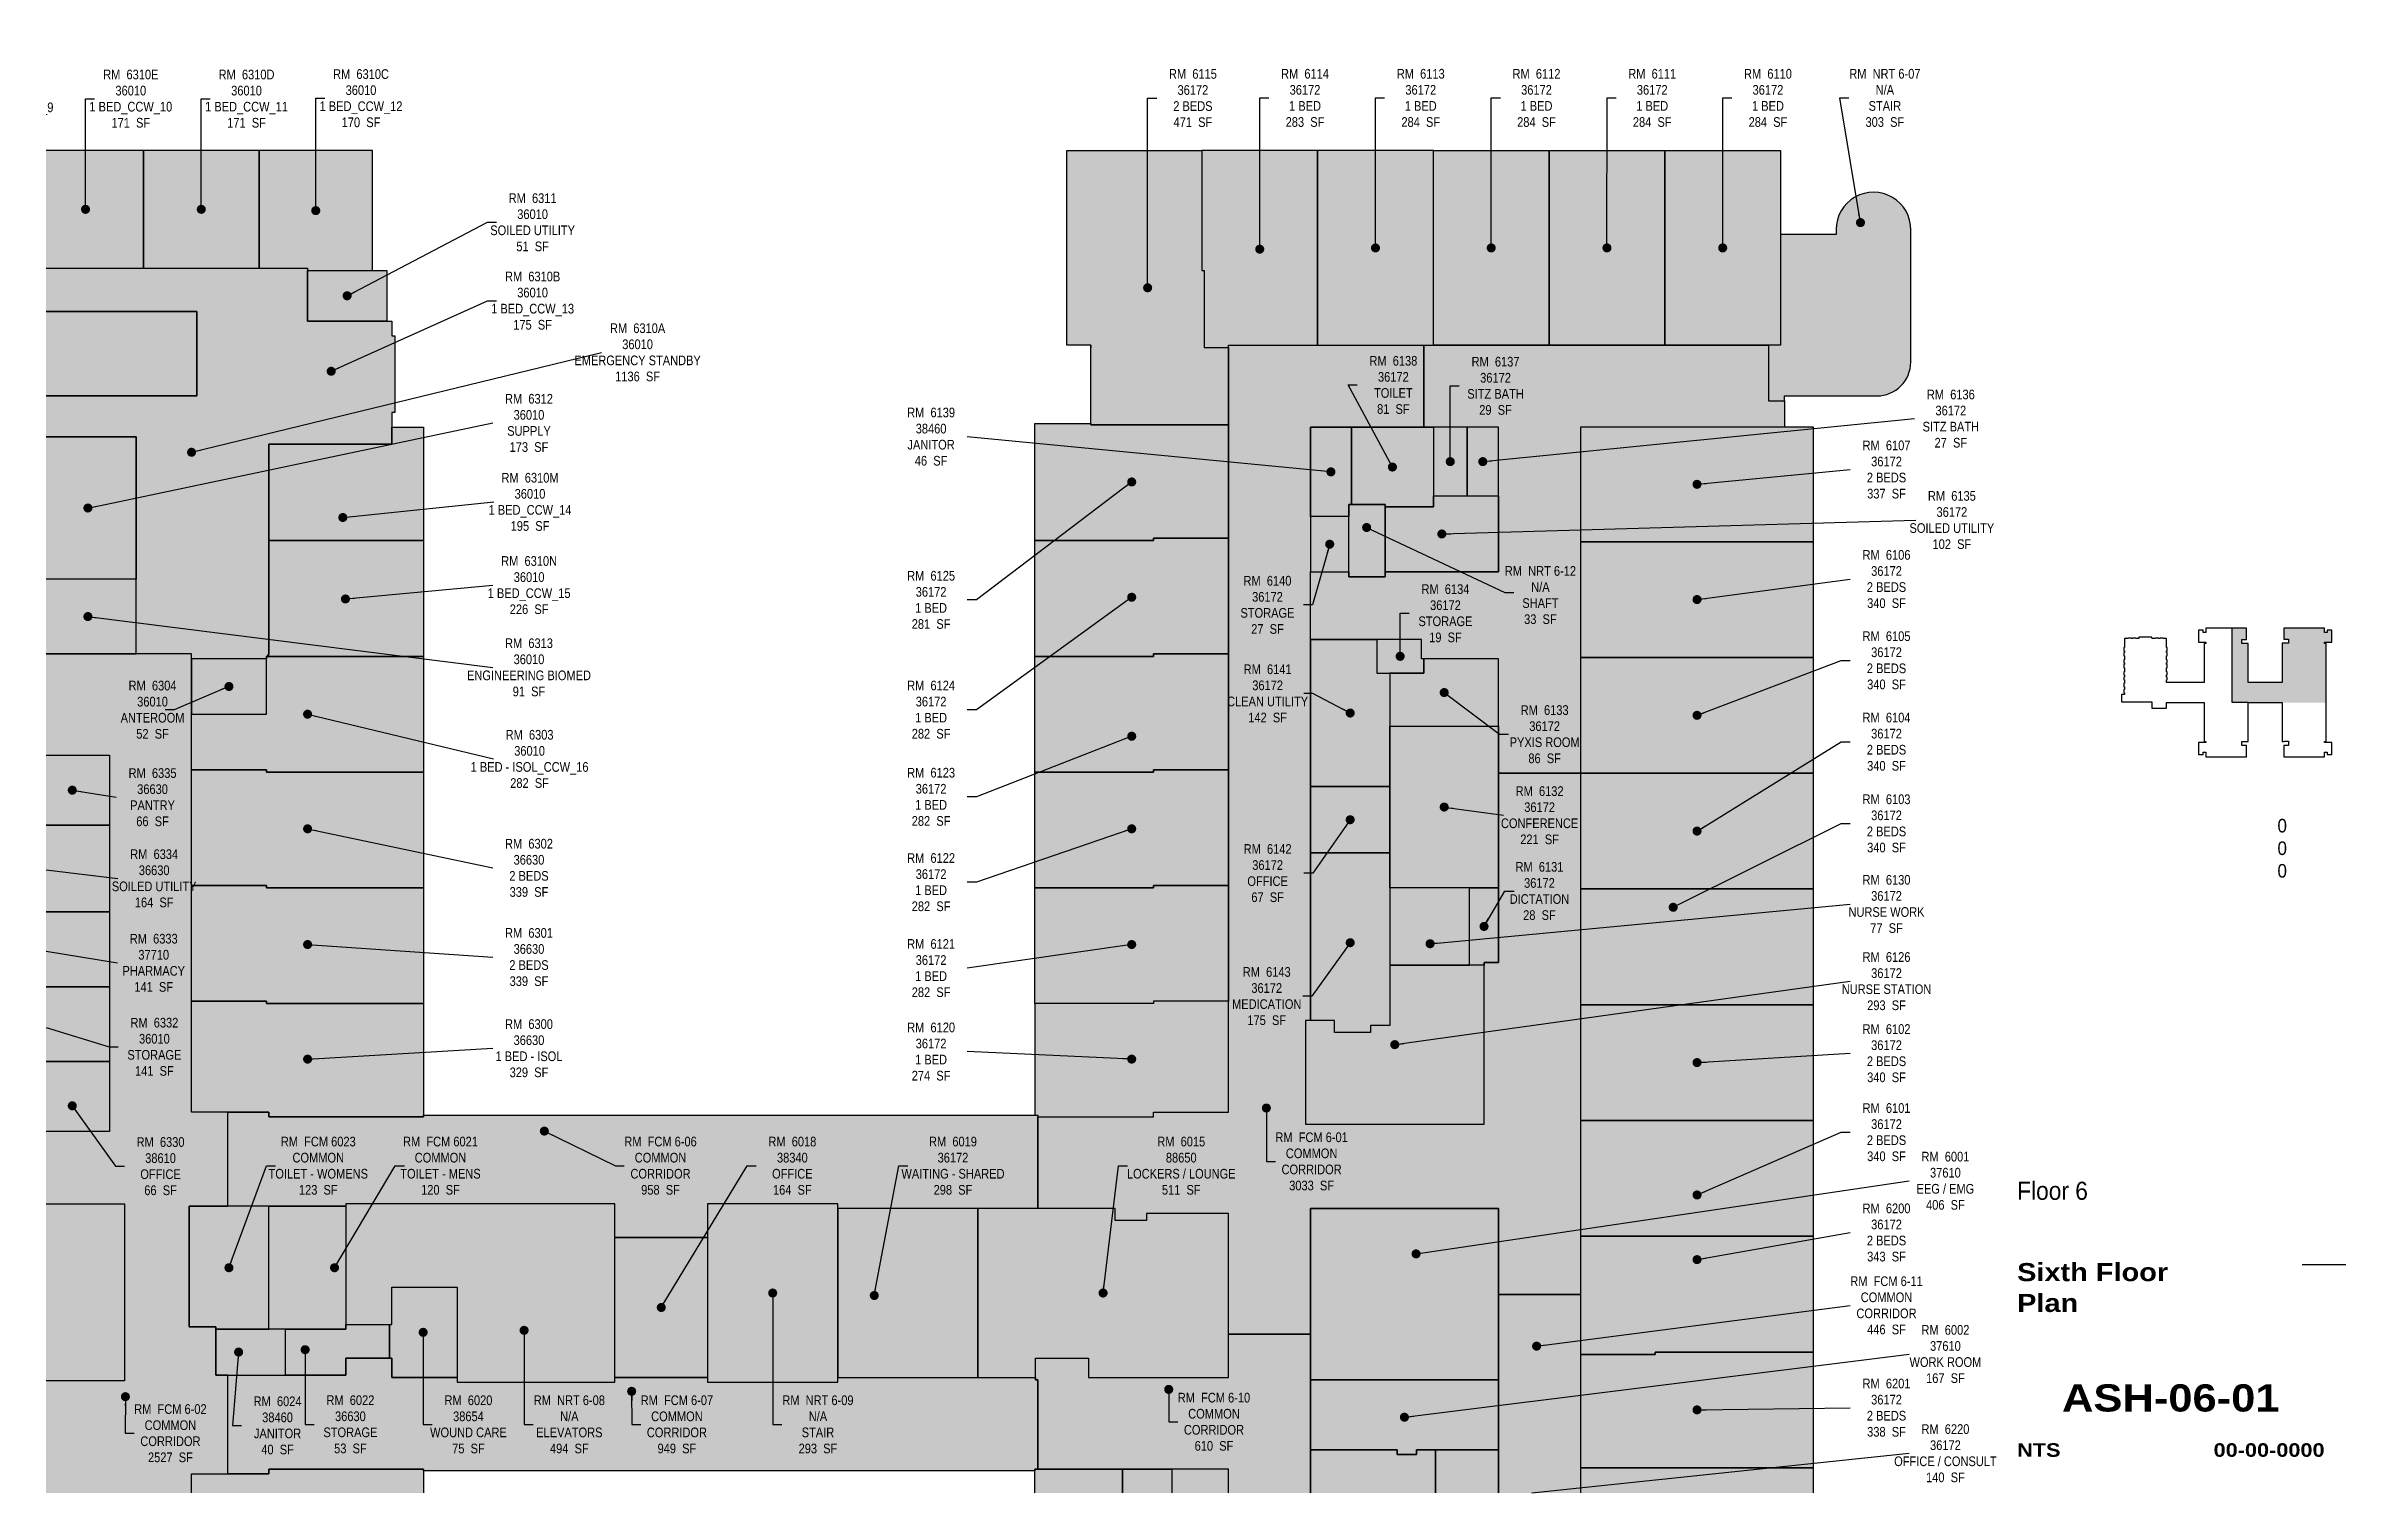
# Paper-space layout '01 new' of a CAD drawing. Header units: inches. Extents: x 0.7 to 16.6, y 0.5 to 10.5.
# The model-space entities are those that its viewports show. They can reach past a viewport. Long polylines and large blocks are cut down to what shows.
import ezdxf
from ezdxf.enums import TextEntityAlignment as Align

# ---------------------------------------------------------------- set-up
doc = ezdxf.new("R2010")
doc.units = ezdxf.units.IN
doc.header["$MEASUREMENT"] = 0
doc.layers.get('Defpoints').update_dxf_attribs({"color": 31})
for name, color, linetype in [('0-LABEL', 3, 'Continuous'), ('1-NRT', 200, 'Continuous'), ('1-NRT-PTN', 253, 'Continuous'), ('3-FCM', 190, 'Continuous'), ('3-FCM-PTN', 9, 'Continuous'), ('4-OCC', 6, 'Continuous'), ('4-OCC-PTN', 95, 'Continuous'), ('T-5', 5, 'Continuous'), ('T-8', 8, 'Continuous')]:
    doc.layers.add(name, color=color, linetype=linetype)
doc.layers.get('Defpoints').freeze()
doc.styles.add('Arial90', font='arial.ttf', dxfattribs={"width": 0.9})
doc.styles.add('ArialBlack', font='')
doc.styles.add('ArialN', font='ARIALN.TTF')
doc.styles.get('ArialBlack').set_extended_font_data('Arial Black')
doc.dimstyles.new('AB-195', dxfattribs={"dimscale": 195, "dimtxt": 0.070312, "dimasz": 0.0625, "dimexe": 0.0625, "dimexo": 0.125, "dimgap": 0.25, "dimtad": 0, "dimdec": 4, "dimrnd": 0.0625, "dimzin": 0, "dimdsep": 46, "dimlunit": 4, "dimtxsty": 'ArialN', "dimblk": 'ARCHTICK', "dimcen": 0.0625, "dimclrd": 256, "dimclre": 256, "dimclrt": 256, "dimadec": 0, "dimazin": 0, "dimtfac": 1, "dimtdec": 4, "dimtofl": 0, "dimtmove": 2, "dimatfit": 3, "dimldrblk": 'DOT', "dimfxl": 0, "dimfrac": 2, "dimtolj": 1, "dimtzin": 0, "dimlwd": -1, "dimlwe": -1, "dimarcsym": 0})

psp = doc.layouts.new('01 new')

msp = doc.modelspace()

# ---------------------------------------------------------------- texts
at = {"layer": '0-LABEL', "char_height": 13, "attachment_point": 5, "style": 'ArialN'}
for s, insert in [('RM  6310F\\P36010\\P1 BED_CCW_9\\P171  SF', (5100.3, 4809.6)), ('RM  6310E\\P36010\\P1 BED_CCW_10\\P171  SF', (5256.3, 4810.5)), ('RM  6310D\\P36010\\P1 BED_CCW_11\\P171  SF', (5412.3, 4810.5)), ('RM  6310C\\P36010\\P1 BED_CCW_12\\P170  SF', (5566.6, 4811.1)), ('RM  6115\\P36172\\P2 BEDS\\P471  SF', (6687.9, 4811.3)), ('RM  6114\\P36172\\P1 BED\\P283  SF', (6839, 4811.5)), ('RM  6113\\P36172\\P1 BED\\P284  SF', (6995, 4811.5)), ('RM  6112\\P36172\\P1 BED\\P284  SF', (7151, 4811.5)), ('RM  6111\\P36172\\P1 BED\\P284  SF', (7307, 4811.5)), ('RM  6110\\P36172\\P1 BED\\P284  SF', (7463, 4811.5)), ('RM  NRT 6-07\\PN/A\\PSTAIR\\P303  SF', (7620.6, 4811.5)), ('RM  6311\\P36010\\PSOILED UTILITY\\P51  SF', (5797.9, 4643.9)), ('RM  6310B\\P36010\\P1 BED_CCW_13\\P175  SF', (5797.9, 4538.3)), ('RM  6310A\\P36010\\PEMERGENCY STANDBY\\P1136  SF', (5939.4, 4468.6)), ('RM  6138\\P36172\\PTOILET\\P81  SF', (6958.1, 4424.7)), ('RM  6137\\P36172\\PSITZ BATH\\P29  SF', (7095.8, 4423.5)), ('RM  6312\\P36010\\PSUPPLY\\P173  SF', (5793, 4373.5)), ('RM  6136\\P36172\\PSITZ BATH\\P27  SF', (7709.5, 4379.3)), ('RM  6139\\P38460\\PJANITOR\\P46  SF', (6335, 4355)), ('RM  6107\\P36172\\P2 BEDS\\P337  SF', (7622.8, 4310.7)), ('RM  6310M\\P36010\\P1 BED_CCW_14\\P195  SF', (5794.4, 4267.1)), ('RM  6135\\P36172\\PSOILED UTILITY\\P102  SF', (7710.9, 4242.6)), ('RM  6310N\\P36010\\P1 BED_CCW_15\\P226  SF', (5793.2, 4154.9)), ('RM  6106\\P36172\\P2 BEDS\\P340  SF', (7622.8, 4163.1)), ('RM  6125\\P36172\\P1 BED\\P281  SF', (6335, 4135)), ('RM  6140\\P36172\\PSTORAGE\\P27  SF', (6788.4, 4128.3)), ('RM  6134\\P36172\\PSTORAGE\\P19  SF', (7028.3, 4117)), ('RM  NRT 6-12\\PN/A\\PSHAFT\\P33  SF', (7156.3, 4141.5)), ('RM  6105\\P36172\\P2 BEDS\\P340  SF', (7622.8, 4053.6)), ('RM  6313\\P36010\\PENGINEERING BIOMED\\P91  SF', (5793, 4044.1)), ('RM  6141\\P36172\\PCLEAN UTILITY\\P142  SF', (6788.6, 4009)), ('RM  6304\\P36010\\PANTEROOM\\P52  SF', (5285.6, 3987)), ('RM  6124\\P36172\\P1 BED\\P282  SF', (6335, 3987.1)), ('RM  6133\\P36172\\PPYXIS ROOM\\P86  SF', (7162, 3954)), ('RM  6104\\P36172\\P2 BEDS\\P340  SF', (7622.8, 3943.9)), ('RM  6303\\P36010\\P1 BED - ISOL_CCW_16\\P282  SF', (5793.8, 3920.7)), ('RM  6335\\P36630\\PPANTRY\\P66  SF', (5285.6, 3869.1)), ('RM  6123\\P36172\\P1 BED\\P282  SF', (6335, 3869.6)), ('RM  6132\\P36172\\PCONFERENCE\\P221  SF', (7155.2, 3844.8)), ('RM  6103\\P36172\\P2 BEDS\\P340  SF', (7622.8, 3833.8)), ('RM  6302\\P36630\\P2 BEDS\\P339  SF', (5793, 3773.9)), ('RM  6334\\P36630\\PSOILED UTILITY\\P164  SF', (5287.8, 3759.8)), ('RM  6122\\P36172\\P1 BED\\P282  SF', (6335, 3754.6)), ('RM  6142\\P36172\\POFFICE\\P67  SF', (6788.6, 3766.8)), ('RM  6131\\P36172\\PDICTATION\\P28  SF', (7155, 3742.7)), ('RM  6130\\P36172\\PNURSE WORK\\P77  SF', (7622.8, 3725.2)), ('RM  6301\\P36630\\P2 BEDS\\P339  SF', (5793, 3653.7)), ('RM  6333\\P37710\\PPHARMACY\\P141  SF', (5287.2, 3645.9)), ('RM  6121\\P36172\\P1 BED\\P282  SF', (6335, 3638.8)), ('RM  6126\\P36172\\PNURSE STATION\\P293  SF', (7622.8, 3621.2)), ('RM  6143\\P36172\\PMEDICATION\\P175  SF', (6787.4, 3601.1)), ('RM  6332\\P36010\\PSTORAGE\\P141  SF', (5288.1, 3532.7)), ('RM  6300\\P36630\\P1 BED - ISOL\\P329  SF', (5793, 3530.8)), ('RM  6120\\P36172\\P1 BED\\P274  SF', (6335, 3526.3)), ('RM  6102\\P36172\\P2 BEDS\\P340  SF', (7622.8, 3524.1)), ('RM  6101\\P36172\\P2 BEDS\\P340  SF', (7622.8, 3417.7)), ('RM  6330\\P38610\\POFFICE\\P66  SF', (5296.4, 3371.9)), ('RM  FCM 6023\\PCOMMON\\PTOILET - WOMENS\\P123  SF', (5509, 3372.5)), ('RM  FCM 6021\\PCOMMON\\PTOILET - MENS\\P120  SF', (5673.7, 3372.5)), ('RM  FCM 6-06\\PCOMMON\\PCORRIDOR\\P958  SF', (5970.3, 3372.5)), ('RM  6018\\P38340\\POFFICE\\P164  SF', (6148, 3372.5)), ('RM  6019\\P36172\\PWAITING - SHARED\\P298  SF', (6364.5, 3372.5)), ('RM  6015\\P88650\\PLOCKERS / LOUNGE\\P511  SF', (6672.2, 3372.5)), ('RM  FCM 6-01\\PCOMMON\\PCORRIDOR\\P3033  SF', (6847.9, 3378.3)), ('RM  6001\\P37610\\PEEG / EMG\\P406  SF', (7702.2, 3352.2)), ('RM  6200\\P36172\\P2 BEDS\\P343  SF', (7622.8, 3282.5)), ('RM  FCM 6-11\\PCOMMON\\PCORRIDOR\\P446  SF', (7622.8, 3184.3)), ('RM  6002\\P37610\\PWORK ROOM\\P167  SF', (7702.2, 3118.7)), ('RM  6201\\P36172\\P2 BEDS\\P338  SF', (7622.8, 3046.4)), ('RM  6030A\\P36630\\PNURSE STATION\\P586  SF', (5080.7, 3023.9)), ('RM  FCM 6-02\\PCOMMON\\PCORRIDOR\\P2527  SF', (5309.7, 3012)), ('RM  6024\\P38460\\PJANITOR\\P40  SF', (5454.1, 3022.5)), ('RM  6022\\P36630\\PSTORAGE\\P53  SF', (5552.3, 3024)), ('RM  6020\\P38654\\PWOUND CARE\\P75  SF', (5711.4, 3023.9)), ('RM  NRT 6-08\\PN/A\\PELEVATORS\\P494  SF', (5847.4, 3023.9)), ('RM  FCM 6-07\\PCOMMON\\PCORRIDOR\\P949  SF', (5992.4, 3023.9)), ('RM  NRT 6-09\\PN/A\\PSTAIR\\P293  SF', (6182.5, 3023.9)), ('RM  FCM 6-10\\PCOMMON\\PCORRIDOR\\P610  SF', (6716.3, 3027.4)), ('RM  6220\\P36172\\POFFICE / CONSULT\\P140  SF', (7702.2, 2985)), ('RM  6255\\P36630\\POFFICE\\P95  SF', (6267.4, 2883.5))]:
    msp.add_mtext(s, dxfattribs=dict(at, insert=insert))

# ---------------------------------------------------------------- blocks, each defined once
blk = doc.blocks.new('sheettext_11x17_occ')
at = {"style": 'Arial90', "width": 0.9}
for tag, p in [('INTERIORGROSSAREA', (1.865, 4.565)), ('USEABLEAREA', (1.865, 4.409)), ('COMMONAREA', (1.865, 4.253))]:
    blk.add_attdef(tag, text='', height=0.0938, dxfattribs=at).set_placement(p, align=Align.RIGHT)
blk.add_attdef('FLOOR', text='', height=0.125, dxfattribs=at).set_placement((0, 2.151), align=Align.TOP_LEFT)
at = {"layer": 'T-8', "style": 'ArialBlack'}
for tag, p, height in [('TITLE_1', (0, 1.464), 0.125), ('TITLE_2', (0, 1.251), 0.125), ('SCALE', (0, 0.25), 0.0938)]:
    blk.add_attdef(tag, p, '', height=height, dxfattribs=at)
blk.add_attdef('DWG#', text='', height=0.188, dxfattribs=at).set_placement((1.062, 0.751), align=Align.TOP_CENTER)
blk.add_attdef('DATE', text='', height=0.0938, dxfattribs=at).set_placement((2.125, 0.25), align=Align.RIGHT)
blk = doc.blocks.new('_ArchTick')
at = {"const_width": 0.15}
blk.add_lwpolyline([(-0.5, -0.5), (0.5, 0.5)], dxfattribs=at)
blk = doc.blocks.new('_Dot')
at = {"lineweight": -2}
blk.add_line((-0.5, 0), (-1, 0), dxfattribs=at)
at = {"const_width": 0.5}
blk.add_lwpolyline([(-0.25, 0, 1), (0.25, 0, 1)], format="xyb", close=True, dxfattribs=at)

# ---------------------------------------------------------------- hatches: boundary and pattern name
at = {"layer": '1-NRT-PTN'}
h = msp.add_hatch(color=256, dxfattribs=at)
edge = h.paths.add_edge_path()
edge.add_line((7485.5, 4410), (7610, 4410))
edge.add_arc((7610, 4455.5), 45.5, 270, 360)
edge.add_line((7655.5, 4455.5), (7655.5, 4633.4))
edge.add_arc((7605.1, 4634.3), 50.4, 359.0717, 540)
edge.add_line((7554.8, 4634.2), (7554.8, 4627.7))
edge.add_line((7554.8, 4627.7), (7480, 4627.7))
edge.add_line((7480, 4627.7), (7480, 4478.2))
edge.add_line((7480, 4478.2), (7463.8, 4478.2))
edge.add_line((7463.8, 4478.2), (7463.8, 4403.5))
edge.add_line((7463.8, 4403.5), (7485.5, 4403.5))
edge.add_line((7485.5, 4403.5), (7485.5, 4410))
for points in [[(6947, 4166.2), (6898.2, 4166.2), (6898.2, 4263.7), (6947, 4263.7)], [(5908.8, 3080.7), (5908.8, 3321.2), (5546.3, 3321.2), (5546.3, 3158.7), (5608, 3158.7), (5608, 3208.7), (5696, 3208.7), (5696, 3080.7)], [(6033.8, 3321.2), (6033.8, 3165.2), (6033.8, 3080.7), (6209.3, 3080.7), (6209.3, 3321.2)]]:
    msp.add_hatch(color=256, dxfattribs=at).paths.add_polyline_path(points)
at = {"layer": '3-FCM-PTN'}
for points in [[(6479, 3438.2), (6635, 3438.2), (6635, 3444.7), (6735.8, 3444.7), (6735.8, 4478.2), (6999, 4478.2), (6999, 4367.7), (6846.2, 4367.7), (6846.2, 4172.7), (6898.2, 4172.7), (6898.2, 4166.2), (6947, 4166.2), (6947, 4172.7), (7099.8, 4172.7), (7099.8, 4367.7), (6999, 4367.7), (6999, 4478.2), (7463.8, 4478.2), (7463.8, 4403.5), (7485.5, 4403.5), (7485.5, 4368), (7210.2, 4368), (7210.2, 3901.5), (7099.8, 3901.5), (7099.8, 4055.7), (6995.8, 4055.7), (6995.8, 4081.7), (6846.2, 4081.7), (6846.2, 3568.2), (6839.8, 3568.2), (6839.8, 3428.5), (7080.3, 3428.5), (7080.3, 3646.2), (7099.8, 3646.2), (7099.8, 3901.5), (7210.2, 3901.5), (7210.2, 3199.2), (7099.8, 3199.2), (7099.8, 3314.7), (6846.2, 3314.7), (6846.2, 3145.7), (6735.8, 3145.7), (6735.8, 3308.2), (6625.3, 3308.2), (6625.3, 3298.5), (6583, 3298.5), (6583, 3314.7), (6479, 3314.7)], [(5338.3, 2915), (5338.3, 2957.2), (5387, 2957.2), (5387, 3090.5), (5370.8, 3090.5), (5370.8, 3155.5), (5335, 3155.5), (5335, 3318), (5387, 3318), (5387, 3444.7), (5338.3, 3444.7), (5338.3, 4062.2), (5127, 4062.2), (5127, 3925.7), (5227.8, 3925.7), (5227.8, 3418.7), (5026.3, 3418.7), (5026.3, 3925.7), (5127, 3925.7), (5127, 4062.2), (4915.8, 4062.2), (4915.8, 3444.7), (4811.8, 3444.7), (4811.8, 3438.2), (4737, 3438.2), (4737, 3314.7), (4922.3, 3314.7), (4922.3, 3321.2), (5247.8, 3321.1), (5247.8, 3082.6), (4922.3, 3082.6), (4922.3, 3087.2), (4737, 3087.2), (4737, 2963.7), (4811.8, 2963.7), (4811.8, 2957.2), (4915.8, 2957.2), (4915.8, 2915), (5026.3, 2915), (5026.3, 2911.7), (5227.8, 2911.7), (5227.8, 2915)], [(5387, 3318), (5387, 3444.7), (5442.3, 3444.7), (5442.3, 3438.2), (5651, 3438.2), (5651, 3440.5), (6479, 3440.5), (6479, 3314.7), (6209.3, 3314.7), (6209.3, 3321.2), (6033.8, 3321.2), (6033.8, 3275.7), (5908.8, 3275.7), (5908.8, 3321.2), (5546.3, 3321.2), (5546.3, 3318)], [(5370.8, 3152.2), (5442.3, 3152.2), (5442.3, 3318), (5335, 3318), (5335, 3155.5), (5370.8, 3155.5)], [(5546.3, 3318), (5442.3, 3318), (5442.3, 3152.2), (5546.3, 3152.2)], [(7099.8, 3199.2), (7210.2, 3199.2), (7210.2, 2617.5), (7099.8, 2617.5)], [(6735.8, 3145.7), (6846.2, 3145.7), (6846.2, 2655), (6735.8, 2655), (6735.8, 2963.7), (6479, 2963.7), (6479, 3084), (6475.8, 3084), (6475.8, 3113.2), (6547.3, 3113.2), (6547.3, 3087.2), (6735.8, 3087.2)], [(5387, 2957.2), (5387, 3090.5), (5546.3, 3090.5), (5546.3, 3113.2), (5608, 3113.2), (5608, 3087.2), (5696, 3087.2), (5696, 3080.7), (5908.8, 3080.7), (5908.8, 3087.2), (6033.8, 3087.2), (6033.8, 3080.7), (6209.3, 3080.7), (6209.3, 3087.2), (6475.8, 3087.2), (6475.8, 3084), (6479, 3084), (6479, 2963.7), (6475, 2963.7), (6475, 2961.5), (5651, 2961.5), (5651, 2963.7), (5442.3, 2963.7), (5442.3, 2957.2)]]:
    msp.add_hatch(color=256, dxfattribs=at).paths.add_polyline_path(points)
at = {"layer": '4-OCC-PTN'}
for color, points in [(17, [(5273.3, 4582.2), (5273.3, 4740.5), (5117.3, 4740.5), (5117.3, 4582.2)]), (17, [(5429.3, 4582.2), (5429.3, 4740.5), (5273.3, 4740.5), (5273.3, 4582.2)]), (17, [(5429.3, 4582.2), (5494.3, 4582.2), (5494.3, 4579), (5582, 4579), (5582, 4740.5), (5429.3, 4740.5)]), (44, [(6550.5, 4475), (6550.5, 4478.2), (6518, 4478.2), (6518, 4740.5), (6700, 4740.5), (6700, 4579), (6703.3, 4579), (6703.3, 4475), (6735.8, 4475), (6735.8, 4371), (6618.8, 4371), (6550.5, 4371), (6550.5, 4475), (6550.5, 4478.2)]), (44, [(6856, 4478.2), (6856, 4740.5), (6700, 4740.5), (6700, 4579), (6703.3, 4579), (6703.3, 4475), (6735.8, 4475), (6735.8, 4478.2)]), (44, [(6856, 4478.2), (7012, 4478.2), (7012, 4740.5), (6856, 4740.5)]), (44, [(7012, 4740.5), (7168, 4740.5), (7168, 4478.2), (7012, 4478.2)]), (44, [(7168, 4740.5), (7324, 4740.5), (7324, 4478.2), (7168, 4478.2)]), (44, [(7324, 4740.5), (7480, 4740.5), (7480, 4478.2), (7324, 4478.2)]), (17, [(5601.5, 4510.7), (5494.3, 4510.7), (5494.3, 4579), (5601.5, 4579)]), (17, [(5345.3, 4410.2), (4883.3, 4410.2), (4883.3, 4523.5), (5345.3, 4523.5)]), (44, [(6475, 4215), (6475, 4373), (6550.5, 4373), (6550.5, 4371), (6735.8, 4371), (6735.8, 4218.2), (6635, 4218.2), (6635, 4215)]), (17, [(5133.5, 4345), (4672, 4345), (4672, 4367.7), (4601.5, 4367.7), (4601.5, 4059), (4915.8, 4059), (4915.8, 4062.2), (5133.5, 4062.2)]), (17, [(5263.5, 4163), (5133.5, 4163), (5133.5, 4354.7), (5263.5, 4354.7)]), (17, [(5608, 4345), (5608, 4367.7), (5651, 4367.7), (5651, 4215), (5442.3, 4215), (5442.3, 4345)]), (201, [(6846.2, 4367.7), (6901.5, 4367.7), (6901.5, 4263.7), (6898.2, 4263.7), (6898.2, 4247.5), (6846.2, 4247.5)]), (44, [(6901.5, 4367.7), (7012, 4367.7), (7012, 4260.5), (6947, 4260.5), (6947, 4263.7), (6901.5, 4263.7)]), (44, [(7012, 4275.1), (7057.5, 4275.1), (7057.5, 4367.7), (7012, 4367.7)]), (44, [(7099.8, 4367.7), (7057.5, 4367.7), (7057.5, 4275.1), (7099.8, 4275.1)]), (44, [(7210.2, 4213.5), (7524.5, 4213.5), (7524.5, 4368), (7524.5, 4368), (7210.2, 4368)]), (44, [(6846.2, 4172.7), (6898.2, 4172.7), (6898.2, 4247.5), (6846.2, 4247.5)]), (44, [(7012, 4260.5), (7012, 4275.1), (7099.8, 4275.1), (7099.8, 4172.7), (6947, 4172.7), (6947, 4260.5)]), (44, [(6475, 4059), (6475, 4215), (6635, 4215), (6635, 4218.2), (6735.8, 4218.2), (6735.8, 4062.2), (6635, 4062.2), (6635, 4059)]), (17, [(5442.3, 4215), (5651, 4215), (5651, 4059), (5442.3, 4059)]), (44, [(7524.5, 4213.5), (7210.2, 4213.5), (7210.2, 4057.5), (7524.5, 4057.5)]), (17, [(5133.5, 4062.2), (5263.5, 4062.2), (5263.5, 4163), (5133.5, 4163)]), (44, [(6475, 3903), (6475, 4059), (6635, 4059), (6635, 4062.2), (6735.8, 4062.2), (6735.8, 3906.2), (6635, 3906.2), (6635, 3903)]), (44, [(6846.2, 4081.7), (6935.6, 4081.7), (6935.6, 4036.2), (6953.5, 4036.2), (6953.5, 3883.5), (6846.2, 3883.5)]), (44, [(6995.8, 4081.7), (6935.6, 4081.7), (6935.6, 4036.2), (6999, 4036.2), (6999, 4055.7), (6995.8, 4055.7)]), (17, [(5338.3, 3981), (5439, 3981), (5439, 4059), (5651, 4059), (5651, 3903), (5439, 3903), (5439, 3906.2), (5338.3, 3906.2)]), (17, [(5338.3, 4055.7), (5338.3, 3981), (5439, 3981), (5439, 4055.7)]), (44, [(7099.8, 3964.7), (7099.8, 4055.7), (6999, 4055.7), (6999, 4036.2), (6953.5, 4036.2), (6953.5, 3964.7)]), (44, [(7524.5, 4057.5), (7210.2, 4057.5), (7210.2, 3901.5), (7524.5, 3901.5)]), (44, [(7099.8, 3747), (6953.5, 3747), (6953.5, 3964.7), (7099.8, 3964.7)]), (26, [(5227.8, 3831.5), (5127, 3831.5), (5127, 3925.7), (5227.8, 3925.7)]), (26, [(5338.3, 3906.2), (5439, 3906.2), (5439, 3903), (5651, 3903), (5651, 3747), (5439, 3747), (5439, 3750.2), (5338.3, 3750.2)]), (44, [(6475, 3747), (6475, 3903), (6635, 3903), (6635, 3906.2), (6735.8, 3906.2), (6735.8, 3750.2), (6635, 3750.2), (6635, 3747)]), (44, [(6953.5, 3794.1), (6846.2, 3794.1), (6846.2, 3883.5), (6953.5, 3883.5)]), (44, [(7524.5, 3901.5), (7210.2, 3901.5), (7210.2, 3745.5), (7524.5, 3745.5)]), (26, [(5227.8, 3714.5), (5026.3, 3714.5), (5026.3, 3831.5), (5227.8, 3831.5)]), (44, [(6846.2, 3794.1), (6953.5, 3794.1), (6953.5, 3561.7), (6927.5, 3561.7), (6927.5, 3552), (6878.8, 3552), (6878.8, 3568.2), (6846.2, 3568.2)]), (26, [(5338.3, 3750.2), (5439, 3750.2), (5439, 3747), (5651, 3747), (5651, 3591), (5439, 3591), (5439, 3594.2), (5338.3, 3594.2)]), (44, [(6475, 3591), (6475, 3747), (6635, 3747), (6635, 3750.2), (6735.8, 3750.2), (6735.8, 3594.2), (6635, 3594.2), (6635, 3591)]), (44, [(6953.5, 3643), (7060.8, 3643), (7060.8, 3747), (6953.5, 3747)]), (44, [(7060.8, 3747), (7099.8, 3747), (7099.8, 3646.2), (7080.3, 3646.2), (7080.3, 3643), (7060.8, 3643)]), (44, [(7524.5, 3745.5), (7210.2, 3745.5), (7210.2, 3589.5), (7524.5, 3589.5)]), (77, [(5227.8, 3613.7), (5026.3, 3613.7), (5026.3, 3714.5), (5227.8, 3714.5)]), (44, [(6839.8, 3568.2), (6839.8, 3428.5), (7080.3, 3428.5), (7080.3, 3643), (6953.5, 3643), (6953.5, 3561.7), (6927.5, 3561.7), (6927.5, 3552), (6878.8, 3552), (6878.8, 3568.2)]), (17, [(5227.8, 3513), (5026.3, 3513), (5026.3, 3613.7), (5227.8, 3613.7)]), (26, [(5338.3, 3594.2), (5439, 3594.2), (5439, 3591), (5651, 3591), (5651, 3438.2), (5442.3, 3438.2), (5442.3, 3444.7), (5338.3, 3444.7)]), (44, [(6635, 3594.2), (6635, 3591), (6475, 3591), (6475, 3440.5), (6479, 3440.5), (6479, 3438.2), (6635, 3438.2), (6635, 3444.7), (6735.8, 3444.7), (6735.8, 3594.2)]), (44, [(7524.5, 3589.5), (7210.2, 3589.5), (7210.2, 3433.5), (7524.5, 3433.5)]), (31, [(5127, 3513), (5227.8, 3513), (5227.8, 3418.7), (5127, 3418.7)]), (44, [(7524.5, 3433.5), (7210.2, 3433.5), (7210.2, 3277.5), (7524.5, 3277.5)]), (26, [(4893, 3314.7), (4922.3, 3314.7), (4922.3, 3321.2), (5247.8, 3321.1), (5247.8, 3082.6), (4922.3, 3082.6), (4922.3, 3087.2), (4893, 3087.2)]), (44, [(6209.3, 3087.2), (6397.8, 3087.2), (6397.8, 3314.7), (6209.3, 3314.7)]), (20, [(6583, 3298.5), (6583, 3314.7), (6397.8, 3314.7), (6397.8, 3087.2), (6475.8, 3087.2), (6475.8, 3113.2), (6547.3, 3113.2), (6547.3, 3087.2), (6735.8, 3087.2), (6735.8, 3308.2), (6625.3, 3308.2), (6625.3, 3298.5)]), (18, [(7099.8, 3084), (6846.2, 3084), (6846.2, 3314.7), (7099.8, 3314.7)]), (50, [(6033.8, 3087.2), (5908.8, 3087.2), (5908.8, 3275.7), (6033.8, 3275.7)]), (44, [(7524.5, 3277.5), (7210.2, 3277.5), (7210.2, 3118.2), (7311, 3118.2), (7311, 3121.5), (7524.5, 3121.5)]), (105, [(5608, 3208.7), (5696, 3208.7), (5696, 3087.2), (5608, 3087.2), (5608, 3113.2), (5604.8, 3113.2), (5604.8, 3158.7), (5608, 3158.7)]), (201, [(5465, 3090.5), (5465, 3152.2), (5370.8, 3152.2), (5370.8, 3090.5)]), (26, [(5465, 3152.2), (5546.3, 3152.2), (5546.3, 3158.7), (5604.8, 3158.7), (5604.8, 3113.2), (5546.3, 3113.2), (5546.3, 3090.5), (5465, 3090.5)]), (44, [(7210.2, 2965.5), (7524.5, 2965.5), (7524.5, 3121.5), (7311, 3121.5), (7311, 3118.2), (7210.2, 3118.2)]), (18, [(6846.2, 2989.7), (6846.2, 3084), (7099.8, 3084), (7099.8, 2989.7), (6989.3, 2989.7), (6989.3, 2983.2), (6963.3, 2983.2), (6963.3, 2989.7)]), (44, [(6963.3, 2989.7), (6963.3, 2983.2), (6989.3, 2983.2), (6989.3, 2989.7), (7015, 2989.7), (7015, 2868.9), (6989.3, 2868.9), (6989.3, 2869.5), (6846.2, 2869.5), (6846.2, 2989.7)]), (12, [(7015, 2989.7), (7099.8, 2989.7), (7099.8, 2817.6), (6989.3, 2817.6), (6989.3, 2868.9), (7015, 2868.9)]), (26, [(5338.3, 2807.7), (5338.3, 2957.2), (5442.3, 2957.2), (5442.3, 2963.7), (5651, 2963.7), (5651, 2811), (5439, 2811), (5439, 2807.7)]), (26, [(6592.8, 2963.7), (6475, 2963.7), (6475, 2847.2), (6592.8, 2847.2)]), (109, [(6644.3, 2864.7), (6659.6, 2864.7), (6659.6, 2963.7), (6592.8, 2963.7), (6592.8, 2847.2), (6596.3, 2847.2), (6596.3, 2230), (6644.3, 2230)]), (109, [(6735.8, 2963.7), (6659.6, 2963.7), (6659.6, 2864.7), (6735.8, 2864.7)]), (44, [(7210.2, 2808), (7311, 2808), (7311, 2809.5), (7524.5, 2809.5), (7524.5, 2965.5), (7210.2, 2965.5)])]:
    msp.add_hatch(color=color, dxfattribs=at).paths.add_polyline_path(points)
h = msp.add_hatch(color=17, dxfattribs=at)
edge = h.paths.add_edge_path()
edge.add_line((4770.6, 4504.3), (4733.8, 4504.2))
edge.add_line((4733.8, 4504.2), (4733.8, 4510.7))
edge.add_line((4733.8, 4510.7), (4727.3, 4510.7))
edge.add_line((4727.3, 4510.7), (4727.3, 4582.2))
edge.add_line((4727.3, 4582.2), (5117.2, 4582.2))
edge.add_line((5117.2, 4582.2), (5117.2, 4523.5))
edge.add_line((5117.2, 4523.5), (4883.3, 4523.5))
edge.add_line((4883.3, 4523.5), (4883.3, 4410.2))
edge.add_line((4883.3, 4410.2), (5345.3, 4410.2))
edge.add_line((5345.3, 4410.2), (5345.3, 4523.5))
edge.add_line((5345.3, 4523.5), (5117.3, 4523.5))
edge.add_line((5117.3, 4523.5), (5117.3, 4582.2))
edge.add_line((5117.3, 4582.2), (5494.3, 4582.2))
edge.add_line((5494.3, 4582.2), (5494.3, 4510.7))
edge.add_line((5494.3, 4510.7), (5608, 4510.7))
edge.add_line((5608, 4510.7), (5608, 4490.8))
edge.add_line((5608, 4490.8), (5612, 4490.8))
edge.add_line((5612, 4490.8), (5612, 4387.7))
edge.add_line((5612, 4387.7), (5608, 4387.7))
edge.add_line((5608, 4387.7), (5608, 4345))
edge.add_line((5608, 4345), (5442.3, 4345))
edge.add_line((5442.3, 4345), (5442.3, 4062.2))
edge.add_line((5442.3, 4062.2), (5439, 4059))
edge.add_line((5439, 4059), (5439, 4055.7))
edge.add_line((5439, 4055.7), (5338.3, 4055.7))
edge.add_line((5338.3, 4055.7), (5338.3, 4062.2))
edge.add_line((5338.3, 4062.2), (5263.5, 4062.2))
edge.add_line((5263.5, 4062.2), (5263.5, 4354.7))
edge.add_line((5263.5, 4354.7), (5133.5, 4354.7))
edge.add_line((5133.5, 4354.7), (5133.5, 4345))
edge.add_line((5133.5, 4345), (4790.7, 4345))
edge.add_line((4790.7, 4345), (4790.7, 4485.8))
edge.add_arc((4770.6, 4484.1), 20.2, 4.6822, 90)
edge.add_line((4770.6, 4504.3), (4770.6, 4504.3))

# ---------------------------------------------------------------- linework, layer by layer
at = {"layer": '1-NRT'}
msp.add_lwpolyline([(7485.5, 4410), (7610, 4410, 0.414214), (7655.5, 4455.5), (7655.5, 4633.4, 1.008134), (7554.8, 4634.2), (7554.8, 4627.7), (7480, 4627.7), (7480, 4478.2), (7463.8, 4478.2), (7463.8, 4403.5), (7485.5, 4403.5), (7485.5, 4410)], format="xyb", close=True, dxfattribs=at)
for points in [[(6947, 4166.2), (6898.2, 4166.2), (6898.2, 4263.7), (6947, 4263.7)], [(5908.8, 3080.7), (5908.8, 3321.2), (5908.8, 3321.2), (5908.8, 3321.2), (5546.3, 3321.2), (5546.3, 3158.7), (5608, 3158.7), (5608, 3208.7), (5696, 3208.7), (5696, 3080.7)], [(6033.8, 3321.2), (6033.8, 3165.2), (6033.8, 3165.2), (6033.8, 3080.7), (6209.3, 3080.7), (6209.3, 3321.2)]]:
    msp.add_lwpolyline(points, close=True, dxfattribs=at)
at = {"layer": '3-FCM'}
for points in [[(6479, 3438.2), (6635, 3438.2), (6635, 3444.7), (6735.8, 3444.7), (6735.8, 4478.2), (6999, 4478.2), (6999, 4367.7), (6846.2, 4367.7), (6846.2, 4172.7), (6898.2, 4172.7), (6898.2, 4166.2), (6947, 4166.2), (6947, 4172.7), (7099.8, 4172.7), (7099.8, 4367.7), (6999, 4367.7), (6999, 4478.2), (7463.8, 4478.2), (7463.8, 4403.5), (7485.5, 4403.5), (7485.5, 4368), (7210.2, 4368), (7210.2, 3901.5), (7099.8, 3901.5), (7099.8, 4055.7), (6995.8, 4055.7), (6995.8, 4081.7), (6995.8, 4081.7), (6995.8, 4081.7), (6846.2, 4081.7), (6846.2, 3568.2), (6839.8, 3568.2), (6839.8, 3428.5), (7080.3, 3428.5), (7080.3, 3646.2), (7080.3, 3646.2), (7080.3, 3646.2), (7099.8, 3646.2), (7099.8, 3901.5), (7210.2, 3901.5), (7210.2, 3199.2), (7099.8, 3199.2), (7099.8, 3314.7), (6846.2, 3314.7), (6846.2, 3145.7), (6735.8, 3145.7), (6735.8, 3308.2), (6625.3, 3308.2), (6625.3, 3298.5), (6583, 3298.5), (6583, 3314.7), (6479, 3314.7), (6479, 3438.2)], [(5387, 3318), (5387, 3444.7), (5442.3, 3444.7), (5442.3, 3438.2), (5651, 3438.2), (5651, 3440.5), (6479, 3440.5), (6479, 3314.7), (6209.3, 3314.7), (6209.3, 3321.2), (6033.8, 3321.2), (6033.8, 3275.7), (5908.8, 3275.7), (5908.8, 3321.2), (5546.3, 3321.2), (5546.3, 3318)], [(5370.8, 3152.2), (5442.3, 3152.2), (5442.3, 3318), (5335, 3318), (5335, 3155.5), (5370.8, 3155.5)], [(5442.3, 3318), (5546.3, 3318), (5546.3, 3152.2), (5442.3, 3152.2)], [(7099.8, 3199.2), (7210.2, 3199.2), (7210.2, 2617.5), (7099.8, 2617.5)], [(6735.8, 3145.7), (6846.2, 3145.7), (6846.2, 2655), (6735.8, 2655), (6735.8, 2963.7), (6479, 2963.7), (6479, 3084), (6475.8, 3084), (6475.8, 3113.2), (6547.3, 3113.2), (6547.3, 3087.2), (6735.8, 3087.2)], [(5387, 2957.2), (5387, 3090.5), (5546.3, 3090.5), (5546.3, 3113.2), (5608, 3113.2), (5608, 3087.2), (5696, 3087.2), (5696, 3080.7), (5908.8, 3080.7), (5908.8, 3087.2), (6033.8, 3087.2), (6033.8, 3080.7), (6209.3, 3080.7), (6209.3, 3087.2), (6475.8, 3087.2), (6475.8, 3084), (6479, 3084), (6479, 2963.7), (6475, 2963.7), (6475, 2961.5), (5651, 2961.5), (5651, 2963.7), (5442.3, 2963.7), (5442.3, 2957.2)]]:
    msp.add_lwpolyline(points, close=True, dxfattribs=at)
for points in [[(5338.3, 2915), (5338.3, 2957.2), (5387, 2957.2), (5387, 3090.5), (5370.8, 3090.5), (5370.8, 3155.5), (5335, 3155.5), (5335, 3318), (5387, 3318), (5387, 3444.7), (5338.3, 3444.7), (5338.3, 4062.2), (5127, 4062.2)], [(5127, 3925.7), (5227.8, 3925.7), (5227.8, 3418.7), (5026.3, 3418.7)], [(4922.3, 3321.2), (5247.8, 3321.1), (5247.8, 3082.6), (4922.3, 3082.6)]]:
    msp.add_lwpolyline(points, dxfattribs=at)
at = {"layer": '3-FCM-PTN'}
msp.add_line((6846.2, 4081.7), (6846.2, 4172.7), dxfattribs=at)
at = {"layer": '4-OCC'}
for points in [[(5273.3, 4582.2), (5273.3, 4740.5), (5117.3, 4740.5), (5117.3, 4582.2)], [(5429.3, 4582.2), (5429.3, 4740.5), (5273.3, 4740.5), (5273.3, 4582.2)], [(5429.3, 4582.2), (5494.3, 4582.2), (5494.3, 4579), (5582, 4579), (5582, 4740.5), (5429.3, 4740.5)], [(6550.5, 4475), (6550.5, 4478.2), (6518, 4478.2), (6518, 4740.5), (6700, 4740.5), (6700, 4579), (6703.3, 4579), (6703.3, 4475), (6735.8, 4475), (6735.8, 4371), (6618.8, 4371), (6550.5, 4371), (6550.5, 4475), (6550.5, 4478.2)], [(6856, 4478.2), (6856, 4740.5), (6700, 4740.5), (6700, 4579), (6703.3, 4579), (6703.3, 4475), (6735.8, 4475), (6735.8, 4478.2)], [(6856, 4478.2), (7012, 4478.2), (7012, 4740.5), (6856, 4740.5)], [(7012, 4740.5), (7168, 4740.5), (7168, 4478.2), (7012, 4478.2)], [(7168, 4740.5), (7324, 4740.5), (7324, 4478.2), (7168, 4478.2)], [(7324, 4740.5), (7480, 4740.5), (7480, 4478.2), (7324, 4478.2)], [(5601.5, 4510.7), (5494.3, 4510.7), (5494.3, 4579), (5601.5, 4579)], [(5345.3, 4410.2), (5345.3, 4410.2), (4883.3, 4410.2), (4883.3, 4410.2), (4883.3, 4523.5), (5345.3, 4523.5)], [(6475, 4215), (6475, 4373), (6550.5, 4373), (6550.5, 4371), (6735.8, 4371), (6735.8, 4371), (6735.8, 4218.2), (6635, 4218.2), (6635, 4215)], [(5133.5, 4345), (4672, 4345), (4672, 4367.7), (4601.5, 4367.7), (4601.5, 4059), (4915.8, 4059), (4915.8, 4062.2), (5133.5, 4062.2), (5133.5, 4062.2), (5133.5, 4062.2)], [(5263.5, 4163), (5133.5, 4163), (5133.5, 4354.7), (5133.5, 4354.7), (5133.5, 4354.7), (5133.5, 4354.7), (5133.5, 4354.7), (5263.5, 4354.7)], [(5608, 4345), (5608, 4367.7), (5651, 4367.7), (5651, 4215), (5442.3, 4215), (5442.3, 4345)], [(6846.2, 4367.7), (6901.5, 4367.7), (6901.5, 4263.7), (6898.2, 4263.7), (6898.2, 4247.5), (6846.2, 4247.5)], [(6901.5, 4367.7), (7012, 4367.7), (7012, 4260.5), (6947, 4260.5), (6947, 4263.7), (6901.5, 4263.7)], [(7012, 4275.1), (7057.5, 4275.1), (7057.5, 4367.7), (7012, 4367.7)], [(7099.8, 4367.7), (7057.5, 4367.7), (7057.5, 4275.1), (7099.8, 4275.1)], [(7210.2, 4213.5), (7524.5, 4213.5), (7524.5, 4368), (7524.5, 4368), (7524.5, 4368), (7524.5, 4368), (7210.2, 4368), (7210.2, 4368)], [(6846.2, 4172.7), (6898.2, 4172.7), (6898.2, 4247.5), (6846.2, 4247.5)], [(7012, 4260.5), (7012, 4275.1), (7099.8, 4275.1), (7099.8, 4172.7), (6947, 4172.7), (6947, 4260.5), (7012, 4260.5)], [(6475, 4059), (6475, 4215), (6635, 4215), (6635, 4218.2), (6735.8, 4218.2), (6735.8, 4218.2), (6735.8, 4062.2), (6635, 4062.2), (6635, 4059)], [(5442.3, 4215), (5442.3, 4215), (5442.3, 4215), (5651, 4215), (5651, 4059), (5442.3, 4059), (5442.3, 4059), (5442.3, 4059)], [(7524.5, 4213.5), (7210.2, 4213.5), (7210.2, 4057.5), (7524.5, 4057.5)], [(5133.5, 4062.2), (5133.5, 4062.2), (5133.5, 4062.2), (5133.5, 4062.2), (5133.5, 4062.2), (5263.5, 4062.2), (5263.5, 4163), (5133.5, 4163), (5133.5, 4163), (5133.5, 4163)], [(6475, 3903), (6475, 4059), (6635, 4059), (6635, 4062.2), (6735.8, 4062.2), (6735.8, 4062.2), (6735.8, 3906.2), (6635, 3906.2), (6635, 3903)], [(6846.2, 4081.7), (6935.6, 4081.7), (6935.6, 4036.2), (6953.5, 4036.2), (6953.5, 3883.5), (6846.2, 3883.5)], [(6995.8, 4081.7), (6935.6, 4081.7), (6935.6, 4036.2), (6999, 4036.2), (6999, 4055.7), (6995.8, 4055.7)], [(5338.3, 3981), (5439, 3981), (5439, 4059), (5651, 4059), (5651, 3903), (5439, 3903), (5439, 3906.2), (5338.3, 3906.2)], [(5338.3, 3981), (5439, 3981), (5439, 4055.7), (5338.3, 4055.7)], [(7099.8, 3964.7), (7099.8, 4055.7), (6999, 4055.7), (6999, 4036.2), (6953.5, 4036.2), (6953.5, 3964.7)], [(7524.5, 4057.5), (7210.2, 4057.5), (7210.2, 3901.5), (7524.5, 3901.5)], [(7099.8, 3747), (6953.5, 3747), (6953.5, 3964.7), (7099.8, 3964.7)], [(5227.8, 3831.5), (5127, 3831.5), (5127, 3925.7), (5227.8, 3925.7)], [(6475, 3747), (6475, 3903), (6635, 3903), (6635, 3906.2), (6735.8, 3906.2), (6735.8, 3906.2), (6735.8, 3750.2), (6635, 3750.2), (6635, 3747)], [(6953.5, 3794.1), (6846.2, 3794.1), (6846.2, 3883.5), (6953.5, 3883.5)], [(7524.5, 3901.5), (7210.2, 3901.5), (7210.2, 3745.5), (7524.5, 3745.5)], [(5227.8, 3714.5), (5026.3, 3714.5), (5026.3, 3831.5), (5227.8, 3831.5)], [(6846.2, 3794.1), (6953.5, 3794.1), (6953.5, 3561.7), (6927.5, 3561.7), (6927.5, 3552), (6878.8, 3552), (6878.8, 3568.2), (6846.2, 3568.2)], [(5338.3, 3750.2), (5439, 3750.2), (5439, 3747), (5651, 3747), (5651, 3591), (5439, 3591), (5439, 3594.2), (5338.3, 3594.2)], [(6475, 3591), (6475, 3747), (6635, 3747), (6635, 3750.2), (6735.8, 3750.2), (6735.8, 3750.2), (6735.8, 3594.2), (6635, 3594.2), (6635, 3591)], [(6953.5, 3643), (7060.8, 3643), (7060.8, 3747), (6953.5, 3747)], [(7060.8, 3747), (7099.8, 3747), (7099.8, 3646.2), (7080.3, 3646.2), (7080.3, 3643), (7060.8, 3643)], [(7524.5, 3745.5), (7210.2, 3745.5), (7210.2, 3589.5), (7524.5, 3589.5)], [(5227.8, 3613.7), (5026.3, 3613.7), (5026.3, 3714.5), (5227.8, 3714.5)], [(6839.8, 3568.2), (6839.8, 3428.5), (7080.3, 3428.5), (7080.3, 3643), (6953.5, 3643), (6953.5, 3561.7), (6927.5, 3561.7), (6927.5, 3552), (6878.8, 3552), (6878.8, 3568.2)], [(5227.8, 3513), (5026.3, 3513), (5026.3, 3613.7), (5227.8, 3613.7)], [(6635, 3594.2), (6635, 3591), (6475, 3591), (6475, 3440.5), (6479, 3440.5), (6479, 3438.2), (6635, 3438.2), (6635, 3444.7), (6735.8, 3444.7), (6735.8, 3594.2)], [(7524.5, 3589.5), (7210.2, 3589.5), (7210.2, 3433.5), (7524.5, 3433.5)], [(5127, 3513), (5227.8, 3513), (5227.8, 3418.7), (5127, 3418.7)], [(7524.5, 3433.5), (7210.2, 3433.5), (7210.2, 3277.5), (7524.5, 3277.5)], [(4893, 3314.7), (4922.3, 3314.7), (4922.3, 3321.2), (5247.8, 3321.1), (5247.8, 3082.6), (4922.3, 3082.6), (4922.3, 3087.2), (4893, 3087.2)], [(6209.3, 3087.2), (6397.8, 3087.2), (6397.8, 3314.7), (6209.3, 3314.7)], [(6583, 3298.5), (6583, 3314.7), (6583, 3314.7), (6397.8, 3314.7), (6397.8, 3087.2), (6475.8, 3087.2), (6475.8, 3113.2), (6547.3, 3113.2), (6547.3, 3087.2), (6735.8, 3087.2), (6735.8, 3308.2), (6625.3, 3308.2), (6625.3, 3298.5)], [(7099.8, 3084), (6846.2, 3084), (6846.2, 3314.7), (7099.8, 3314.7)], [(6033.8, 3087.2), (5908.8, 3087.2), (5908.8, 3275.7), (6033.8, 3275.7)], [(7524.5, 3277.5), (7210.2, 3277.5), (7210.2, 3118.2), (7311, 3118.2), (7311, 3121.5), (7524.5, 3121.5)], [(5608, 3208.7), (5696, 3208.7), (5696, 3087.2), (5608, 3087.2), (5608, 3113.2), (5604.8, 3113.2), (5604.8, 3158.7), (5608, 3158.7)], [(5465, 3090.5), (5465, 3152.2), (5370.8, 3152.2), (5370.8, 3090.5)], [(5465, 3152.2), (5546.3, 3152.2), (5546.3, 3158.7), (5604.8, 3158.7), (5604.8, 3113.2), (5546.3, 3113.2), (5546.3, 3090.5), (5465, 3090.5)], [(7210.2, 2965.5), (7524.5, 2965.5), (7524.5, 3121.5), (7311, 3121.5), (7311, 3118.2), (7210.2, 3118.2)], [(6846.2, 2989.7), (6846.2, 3084), (7099.8, 3084), (7099.8, 2989.7), (6989.3, 2989.7), (6989.3, 2983.2), (6963.3, 2983.2), (6963.3, 2989.7), (6846.2, 2989.7)], [(6963.3, 2989.7), (6963.3, 2983.2), (6989.3, 2983.2), (6989.3, 2989.7), (7015, 2989.7), (7015, 2868.9), (6989.3, 2868.9), (6989.3, 2869.5), (6846.2, 2869.5), (6846.2, 2989.7), (6963.3, 2989.7)], [(7015, 2989.7), (7099.8, 2989.7), (7099.8, 2817.6), (6989.3, 2817.6), (6989.3, 2868.9), (6989.3, 2868.9), (7015, 2868.9), (7015, 2989.7)], [(5338.3, 2807.7), (5338.3, 2957.2), (5442.3, 2957.2), (5442.3, 2963.7), (5651, 2963.7), (5651, 2811), (5439, 2811), (5439, 2807.7)], [(6592.8, 2847.2), (6475, 2847.2), (6475, 2963.7), (6592.8, 2963.7)], [(6592.8, 2963.7), (6659.6, 2963.7), (6659.6, 2864.7), (6644.3, 2864.7), (6644.3, 2230), (6596.3, 2230), (6596.3, 2847.2), (6592.8, 2847.2)], [(6735.8, 2963.7), (6659.6, 2963.7), (6659.6, 2864.7), (6735.8, 2864.7)], [(7210.2, 2808), (7311, 2808), (7311, 2809.5), (7524.5, 2809.5), (7524.5, 2965.5), (7210.2, 2965.5), (7210.2, 2965.5), (7210.2, 2965.5)]]:
    msp.add_lwpolyline(points, close=True, dxfattribs=at)
for points in [[(4883.3, 4410.2), (5345.3, 4410.2), (5345.3, 4523.5), (5117.3, 4523.5)], [(5117.3, 4582.2), (5494.3, 4582.2), (5494.3, 4510.7), (5608, 4510.7), (5608, 4490.8), (5612, 4490.8), (5612, 4387.7), (5608, 4387.7), (5608, 4345), (5442.3, 4345), (5442.3, 4062.2), (5439, 4059), (5439, 4055.7), (5338.3, 4055.7), (5338.3, 4062.2), (5263.5, 4062.2), (5263.5, 4354.7), (5133.5, 4354.7), (5133.5, 4345), (4790.7, 4345)], [(5338.3, 3906.2), (5439, 3906.2), (5439, 3903), (5651, 3903), (5651, 3747), (5439, 3747), (5439, 3750.2), (5338.3, 3750.2), (5338.3, 3906.2)], [(5338.3, 3594.2), (5439, 3594.2), (5439, 3594.2), (5439, 3591), (5439, 3591), (5651, 3591), (5651, 3438.2), (5442.3, 3438.2), (5442.3, 3444.7), (5338.3, 3444.7), (5338.3, 3594.2)]]:
    msp.add_lwpolyline(points, dxfattribs=at)

msp.set_redraw_order([(e.dxf.handle, doc.entitydb.next_handle()) for e in msp.query("TEXT MTEXT ATTDEF DIMENSION ARC_DIMENSION")])  # texts and dimensions are drawn at this point

# ---------------------------------------------------------------- leaders
at = {"layer": '0-LABEL', "annotation_type": 0, "has_hookline": 1}
for points, hookline_direction, text_width in [([(5039.3, 4661.4), (5039.3, 4809.6), (5051.5, 4809.6)], 0, 101.2), ([(5195.3, 4661.4), (5195.3, 4810.5), (5207.5, 4810.5)], 0, 109.4), ([(5351.3, 4661.4), (5351.3, 4810.5), (5363.5, 4810.5)], 0, 107.4), ([(5505.6, 4659.7), (5505.7, 4811.1), (5517.9, 4811.1)], 0, 109.3), ([(6626.9, 4555.7), (6626.9, 4811.3), (6639.1, 4811.3)], 0, 62.8), ([(6778, 4607.7), (6778.1, 4811.5), (6790.3, 4811.5)], 0, 62.7), ([(6934, 4609.4), (6934.1, 4811.5), (6946.3, 4811.5)], 0, 62.7), ([(7090, 4609.4), (7090.1, 4811.5), (7102.3, 4811.5)], 0, 62.6), ([(7246, 4609.4), (7246.1, 4811.5), (7258.3, 4811.5)], 0, 60.7), ([(7402, 4609.4), (7402.1, 4811.5), (7414.3, 4811.5)], 0, 62.7), ([(7587.7, 4643.5), (7559.7, 4811.5), (7571.9, 4811.5)], 0, 94.1), ([(5547.9, 4544.9), (5736.9, 4643.9), (5749.1, 4643.9)], 0, 113.4), ([(5526.4, 4443.2), (5736.9, 4538.3), (5749.1, 4538.3)], 0, 109.4), ([(5338.2, 4334), (5890.7, 4468.6)], 0, 169.1), ([(5123.6, 4438.9), (4503.7, 4263), (4491.5, 4263)], 1, 118.4), ([(6956.8, 4314.1), (6897.2, 4424.7), (6909.4, 4424.7)], 0, 62.7), ([(7034.8, 4321.4), (7034.8, 4423.5), (7047, 4423.5)], 0, 74.2), ([(5198.5, 4258.9), (5744.2, 4373.5)], 0, 62.6), ([(7078.6, 4321.4), (7660.7, 4379.3)], 0, 74.2), ([(6873.9, 4307.6), (6383.8, 4355)], 1, 63.1), ([(7367.4, 4290.8), (7574, 4310.7)], 0, 62.7), ([(6605.4, 4294), (6396, 4135), (6383.8, 4135)], 1, 62.8), ([(5542.1, 4246.1), (5745.7, 4267.1)], 0, 109.4), ([(6872.3, 4210.1), (6849.3, 4128.3), (6837.1, 4128.3)], 1, 71.3), ([(6922.1, 4232.6), (7108.4, 4145.2), (7120.6, 4145.2)], 0, 94), ([(7023.4, 4223.9), (7662.1, 4242.6)], 0, 113.4), ([(5545.6, 4136.3), (5744.5, 4154.9)], 0, 109.5), ([(7367.4, 4135.5), (7574, 4163.1)], 0, 62.7), ([(6605.4, 4138.6), (6396, 3987.1), (6383.8, 3987.1)], 1, 62.7), ([(5198.5, 4112.6), (5744.2, 4044.1)], 0, 165.1), ([(6967.3, 4059), (6967.4, 4117), (6979.6, 4117)], 0, 71.3), ([(7367.4, 3979.5), (7561.9, 4053.6), (7574, 4053.6)], 0, 62.8), ([(5388.6, 4018.4), (5314.6, 3987), (5302.4, 3987)], 1, 84.9), ([(6899.9, 3982.6), (6849.5, 4009), (6837.3, 4009)], 1, 108.4), ([(7026.6, 4010.2), (7101, 3954), (7113.2, 3954)], 0, 92.1), ([(5494.6, 3981), (5745, 3920.7)], 0, 156.6), ([(6605.4, 3951.3), (6396, 3869.6), (6383.8, 3869.6)], 1, 62.7), ([(7367.4, 3823.5), (7561.9, 3943.9), (7574, 3943.9)], 0, 62.7), ([(5177.4, 3878.6), (5236.8, 3869.1)], 0, 62.8), ([(6899.9, 3838.8), (6849.6, 3766.8), (6837.4, 3766.8)], 1, 62.6), ([(7026.6, 3855.9), (7106.5, 3844.8)], 0, 102.7), ([(5494.6, 3826.6), (5744.2, 3773.9)], 0, 62.6), ([(6605.4, 3826.6), (6396, 3754.6), (6383.8, 3754.6)], 1, 62.6), ([(7335.3, 3720.8), (7561.9, 3833.8), (7574, 3833.8)], 0, 62.7), ([(5127, 3773), (5239, 3759.8)], 0, 113.4), ([(7007.6, 3671.7), (7574, 3725.2)], 0, 101.4), ([(7080.3, 3695), (7108.5, 3742.7), (7120.7, 3742.7)], 0, 77.9), ([(5127, 3664.1), (5238.4, 3645.9)], 0, 83.1), ([(5494.6, 3670.6), (5744.2, 3653.7)], 0, 60.7), ([(6605.4, 3670.6), (6383.8, 3638.8)], 1, 60.7), ([(6899.9, 3673.1), (6848.4, 3601.1), (6836.2, 3601.1)], 1, 91.1), ([(6960, 3535.7), (7574, 3621.2)], 0, 118.4), ([(5127, 3563.4), (5227.2, 3532.7), (5239.4, 3532.7)], 0, 71.3), ([(5494.6, 3516.2), (5744.2, 3530.8)], 0, 88.1), ([(6605.4, 3516.2), (6383.8, 3526.3)], 1, 62.7), ([(7367.4, 3511.5), (7574, 3524.1)], 0, 62.6), ([(5059.2, 3454.5), (5016.6, 3368.6), (5028.8, 3368.6)], 0, 101.1), ([(5177.4, 3453.3), (5235.5, 3371.9), (5247.7, 3371.9)], 0, 62.7), ([(6786.9, 3450.3), (6787, 3378.3), (6799.2, 3378.3)], 0, 93.7), ([(5813.7, 3419.2), (5909.4, 3372.5), (5921.5, 3372.5)], 0, 95.8), ([(7367.4, 3333.1), (7561.9, 3417.7), (7574, 3417.7)], 0, 60.7), ([(5388.6, 3235.1), (5439.1, 3372.5), (5451.3, 3372.5)], 0, 132.9), ([(5530.9, 3235.1), (5612.8, 3372.5), (5625, 3372.5)], 0, 107.3), ([(5971.3, 3181.5), (6087.1, 3372.5), (6099.3, 3372.5)], 0, 62.7), ([(6258.4, 3197.6), (6291.4, 3372.5), (6303.6, 3372.5)], 0, 138), ([(6566.8, 3201), (6587.7, 3372.5), (6599.9, 3372.5)], 0, 144.6), ([(6988.7, 3253.7), (7653.5, 3352.2)], 0, 75.7), ([(7367.4, 3246), (7574, 3282.5)], 0, 62.7), ([(5019.7, 3201.9), (5019.8, 3023.9), (5032, 3023.9)], 0, 118.4), ([(6121.5, 3201), (6121.6, 3023.9), (6133.8, 3023.9)], 0, 94.2), ([(7151.2, 3129.4), (7574, 3184.3)], 0, 93.7), ([(5650.4, 3148), (5650.4, 3023.9), (5662.6, 3023.9)], 0, 102.4), ([(5786.4, 3150.7), (5786.4, 3023.9), (5798.6, 3023.9)], 0, 94.2), ([(5401.6, 3121.4), (5393.2, 3022.5), (5405.3, 3022.5)], 0, 63.1), ([(5491.3, 3124.6), (5491.3, 3024), (5503.5, 3024)], 0, 71.3), ([(6973, 3033.6), (7653.5, 3118.7)], 0, 95.5), ([(5931.4, 3068.5), (5931.5, 3023.9), (5943.6, 3023.9)], 0, 95.8), ([(6655.3, 3071.1), (6655.4, 3027.4), (6667.6, 3027.4)], 0, 95.8), ([(5249, 3061.3), (5248.7, 3012), (5260.9, 3012)], 0, 95.7), ([(7367.4, 3043.5), (7574, 3046.4)], 0, 60.7), ([(6930.6, 2909), (7653.5, 2985)], 0, 137.1), ([(6697.7, 2914.2), (6427.5, 2836.5), (6415.3, 2836.5)], 1, 96.7)]:
    msp.add_leader(points, dimstyle='AB-195', dxfattribs=dict(at, hookline_direction=hookline_direction, text_width=text_width))

# ---------------------------------------------------------------- hatches: boundary and pattern name
at = {"layer": 'T-8'}
psp.add_hatch(color=256, dxfattribs=at).paths.add_polyline_path([(16.511, 6.371), (16.5, 6.371), (16.5, 6.379), (16.551, 6.379), (16.551, 6.462), (16.518, 6.462), (16.518, 6.446), (16.5, 6.446), (16.5, 6.477), (16.219, 6.477), (16.219, 6.401), (16.25, 6.401), (16.25, 6.372), (16.208, 6.372), (16.208, 6.102), (15.971, 6.102), (15.971, 6.371), (15.929, 6.371), (15.929, 6.399), (15.96, 6.399), (15.96, 6.477), (15.861, 6.477), (15.861, 5.963), (15.971, 5.963), (16.208, 5.963), (16.511, 5.963)])

# ---------------------------------------------------------------- linework, layer by layer
for p, q in [((15.861, 5.963), (15.861, 6.477)), ((15.971, 5.963), (15.861, 5.963)), ((16.345, 2.079), (16.648, 2.079))]:
    psp.add_line(p, q, dxfattribs=at)
psp.add_lwpolyline([(15.096, 5.968), (15.306, 5.968), (15.306, 5.924), (15.407, 5.924), (15.407, 5.963), (15.667, 5.963), (15.667, 5.694), (15.679, 5.694), (15.679, 5.686), (15.628, 5.686), (15.628, 5.603), (15.661, 5.603), (15.661, 5.619), (15.679, 5.619), (15.679, 5.588), (15.96, 5.588), (15.96, 5.666), (15.929, 5.666), (15.929, 5.693), (15.971, 5.693), (15.971, 5.963), (16.208, 5.963), (16.208, 5.693), (16.221, 5.693), (16.221, 5.695), (16.25, 5.695), (16.25, 5.666), (16.219, 5.666), (16.219, 5.588), (16.5, 5.588), (16.5, 5.619), (16.518, 5.619), (16.518, 5.603), (16.551, 5.603), (16.551, 5.686), (16.5, 5.686), (16.5, 5.693), (16.511, 5.693), (16.511, 6.371), (16.5, 6.371), (16.5, 6.379), (16.551, 6.379), (16.551, 6.462), (16.518, 6.462), (16.518, 6.446), (16.5, 6.446), (16.5, 6.477), (16.219, 6.477), (16.219, 6.401), (16.25, 6.401), (16.25, 6.372), (16.208, 6.372), (16.208, 6.102), (15.971, 6.102), (15.971, 6.371), (15.929, 6.371), (15.929, 6.399), (15.96, 6.399), (15.96, 6.477), (15.679, 6.477), (15.679, 6.446), (15.661, 6.446), (15.661, 6.462), (15.628, 6.462), (15.628, 6.379), (15.679, 6.379), (15.679, 6.371), (15.667, 6.371), (15.667, 6.102), (15.408, 6.102), (15.408, 6.119), (15.411, 6.119), (15.411, 6.139), (15.408, 6.139), (15.408, 6.155), (15.411, 6.155), (15.411, 6.176), (15.408, 6.176), (15.408, 6.202), (15.411, 6.202), (15.411, 6.225), (15.408, 6.225), (15.408, 6.237), (15.411, 6.237), (15.411, 6.259), (15.408, 6.259), (15.408, 6.286), (15.411, 6.286), (15.411, 6.308), (15.408, 6.308), (15.408, 6.319), (15.411, 6.319), (15.411, 6.342), (15.408, 6.342), (15.408, 6.406), (15.385, 6.406), (15.385, 6.408), (15.363, 6.408), (15.363, 6.406), (15.352, 6.406), (15.352, 6.408), (15.33, 6.408), (15.33, 6.406), (15.308, 6.406), (15.308, 6.408), (15.306, 6.408), (15.306, 6.414), (15.217, 6.414), (15.217, 6.408), (15.216, 6.408), (15.216, 6.406), (15.195, 6.406), (15.195, 6.408), (15.172, 6.408), (15.172, 6.406), (15.163, 6.406), (15.163, 6.408), (15.141, 6.408), (15.141, 6.406), (15.116, 6.406), (15.116, 6.342), (15.113, 6.342), (15.113, 6.319), (15.116, 6.319), (15.116, 6.308), (15.113, 6.308), (15.113, 6.286), (15.116, 6.286), (15.116, 6.259), (15.113, 6.259), (15.113, 6.237), (15.116, 6.237), (15.116, 6.225), (15.113, 6.225), (15.113, 6.202), (15.116, 6.202), (15.116, 6.176), (15.113, 6.176), (15.113, 6.155), (15.116, 6.155), (15.116, 6.139), (15.113, 6.139), (15.113, 6.119), (15.116, 6.119), (15.116, 6.096), (15.113, 6.096), (15.113, 6.072), (15.116, 6.072), (15.116, 6.053), (15.113, 6.053), (15.113, 6.03), (15.116, 6.03), (15.116, 6.019), (15.096, 6.019)], close=True, dxfattribs=at)

# ---------------------------------------------------------------- block references
at = {"layer": 'T-5'}
psp.add_blockref('sheettext_11x17_occ', (14.375, 0.5), dxfattribs=at).add_auto_attribs({'FLOOR': 'Floor 6', 'TITLE_1': 'Sixth Floor', 'TITLE_2': 'Plan', 'DWG#': 'ASH-06-01', 'SCALE': 'NTS', 'DATE': '00-00-0000', 'COMMONAREA': '0', 'USEABLEAREA': '0', 'INTERIORGROSSAREA': '0'})

# ---------------------------------------------------------------- viewports
at = {"layer": 'Defpoints'}
psp.add_viewport(center=(7.5, 5.5), size=(13.5, 10), view_center_point=(6458.25, 3906.5), view_height=1950, dxfattribs=at)

doc.saveas('drawing.dxf')
